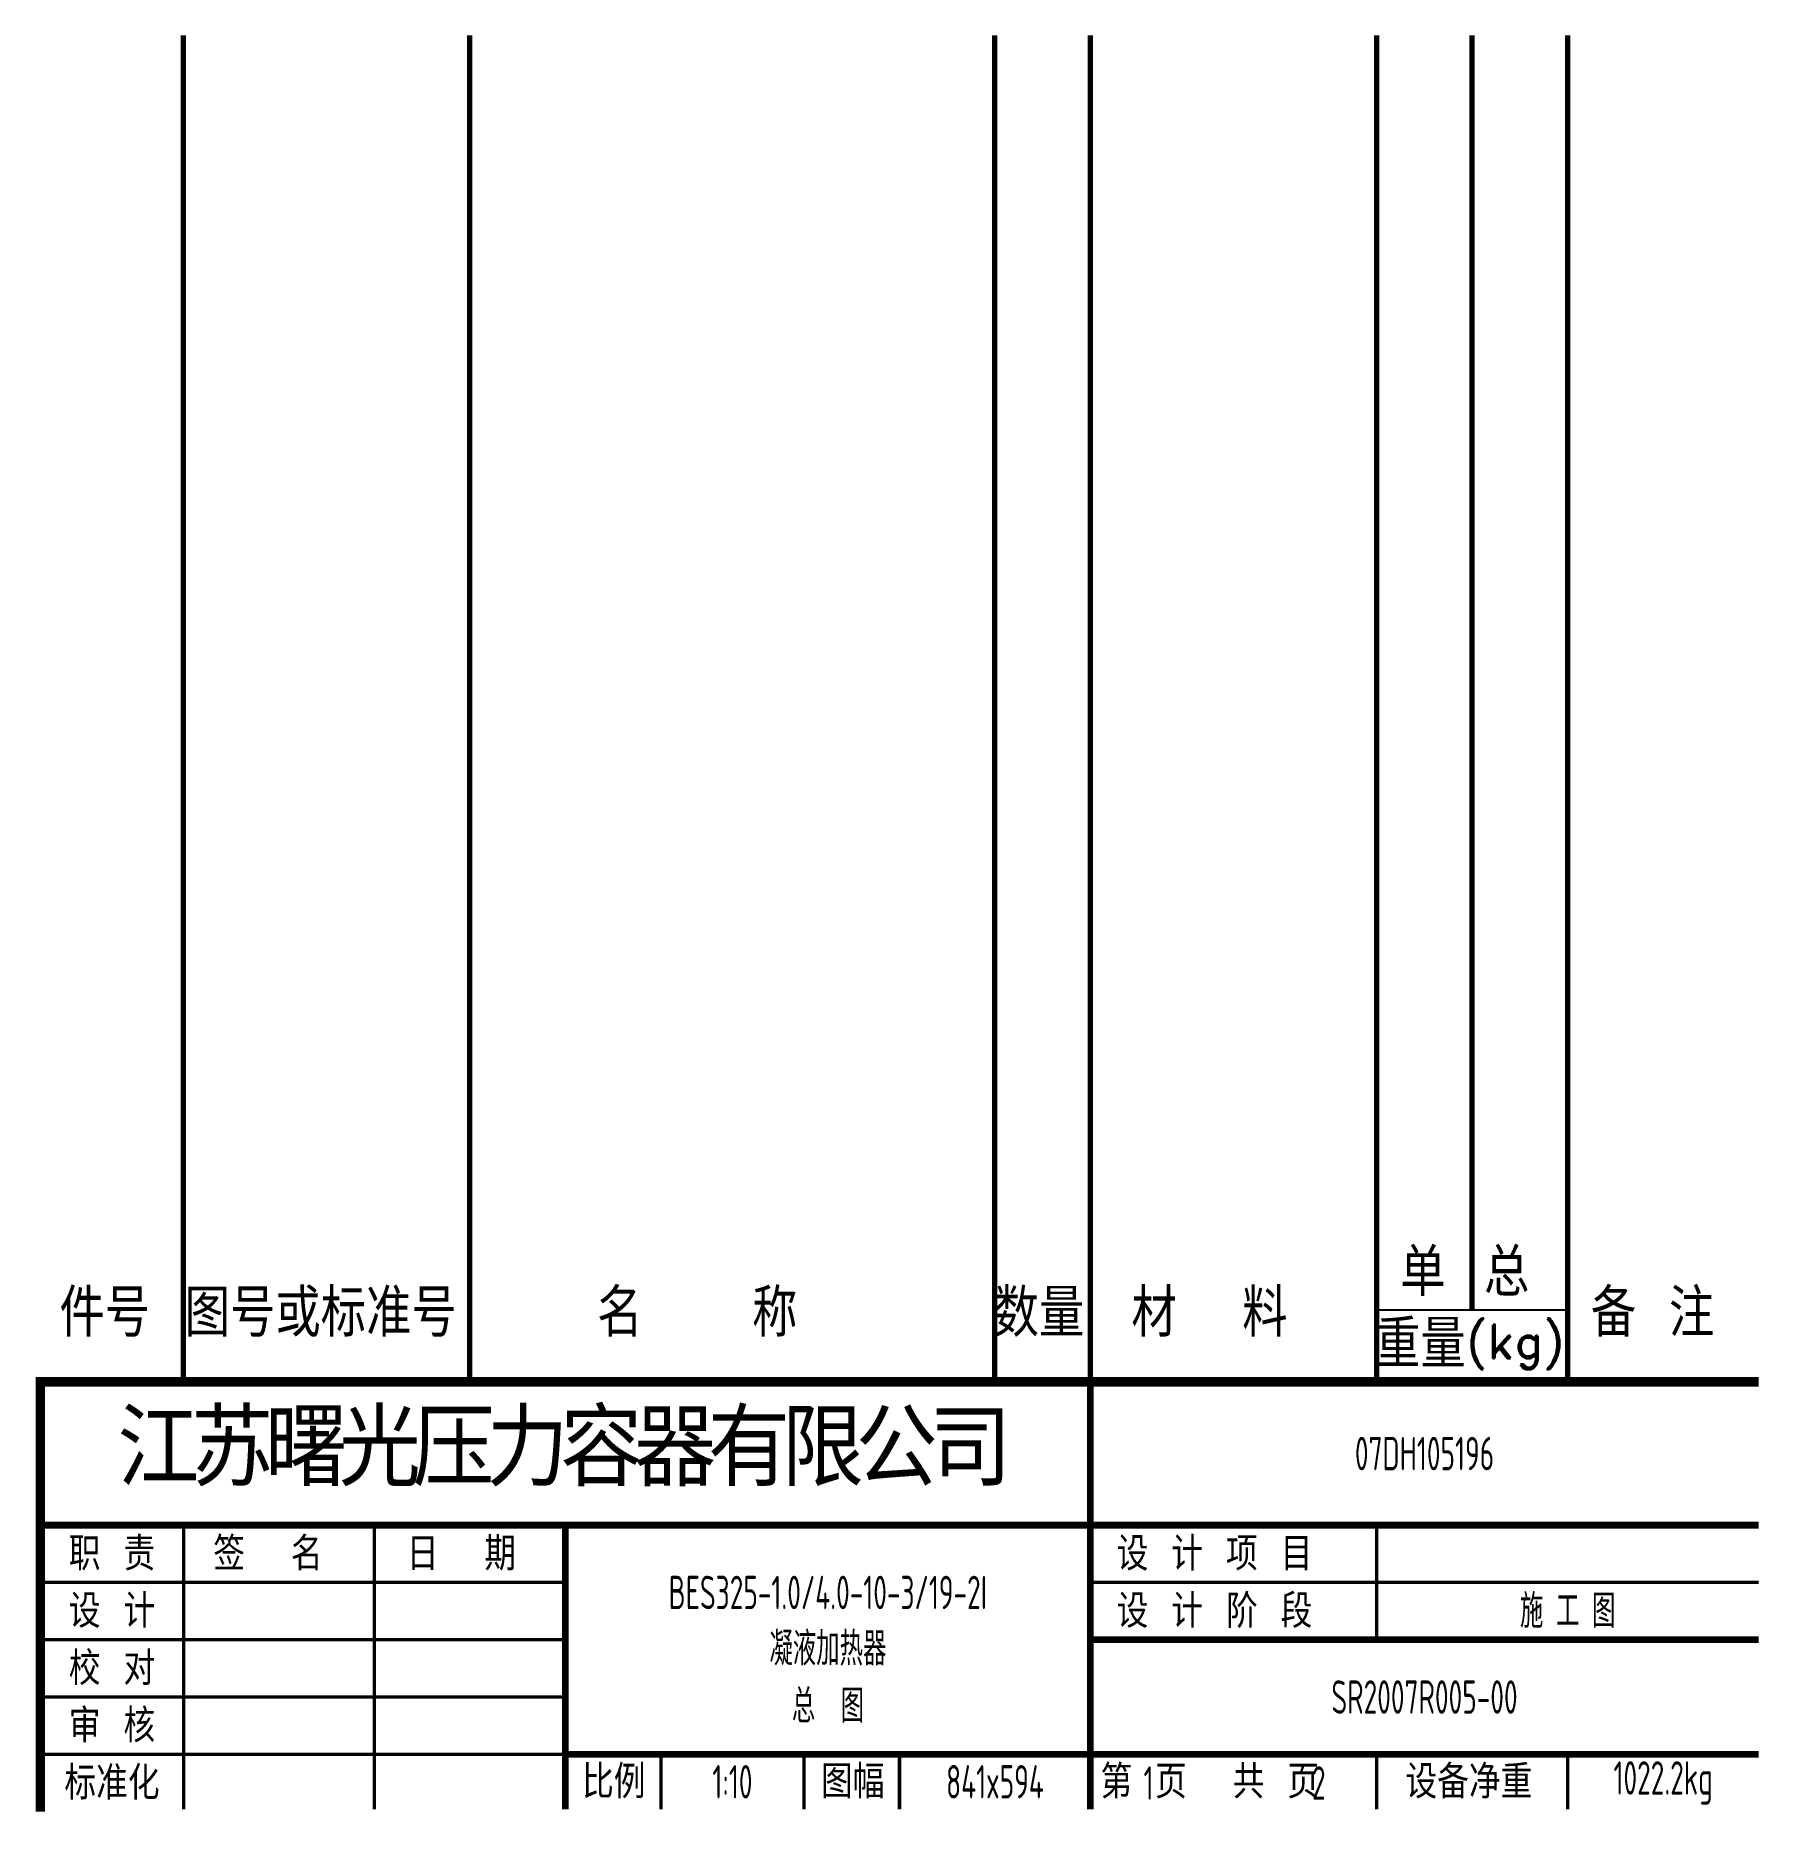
# Model space of a CAD drawing. Extents: x 0 to 1655, y 0 to 594.
# Drawn here: x 1473.5 to 1654.5, y 73.9 to 260.4 of the extents above; entities that cross this region are included whole.
import ezdxf

# ---------------------------------------------------------------- set-up
doc = ezdxf.new("R2010")
doc.units = 0
doc.header["$LTSCALE"] = 10
doc.layers.add('A', color=3, linetype='CONTINUOUS', lineweight=70)
doc.layers.add('BCD', color=7, linetype='CONTINUOUS', lineweight=35)
doc.layers.add('TK', color=5, linetype='CONTINUOUS')
doc.styles.add('HZ', font='dim.shx', dxfattribs={"width": 0.7, "height": 3.5, "bigfont": 'hztxt.shx'})
doc.styles.add('ST', font='romand.shx', dxfattribs={"bigfont": 'fs64f.shx'})
doc.styles.add('厂名', font='txt.shx', dxfattribs={"width": 0.7, "bigfont": 'gbcbig.shx'})

msp = doc.modelspace()

# ---------------------------------------------------------------- texts
at = {"layer": 'BCD', "char_height": 3.5, "attachment_point": 5, "style": 'HZ'}
for s, insert, width in [('07DH105196', (1619.04732, 111.92196), 70), ('BES325-1.0/4.0-10-3/19-2I', (1556.54732, 97.3745), 55), ('施 工 图', (1634.04732, 95.42196), 40), ('凝液加热器', (1556.54732, 91.46758), 55), ('SR2007R005-00', (1619.04732, 86.42196), 55), ('总  图', (1556.54732, 85.47742), 55), ('1:10', (1546.54732, 77.54696), 15), ('841x594', (1574.04732, 77.54696), 20), ('1', (1590.13919, 77.4169), 3.6077954), ('2', (1607.97563, 77.4169), 3.6077954), ('1022.2kg', (1644.04732, 77.42196), 20)]:
    msp.add_mtext(s, dxfattribs=dict(at, insert=insert, width=width))
at = {"layer": 'TK', "style": 'ST'}
for s, height, p in [('单', 5, (1616.49589, 128.40619)), (' 总', 5, (1621.85135, 128.40619)), ('件号', 5, (1476.0428, 124.15151)), ('图号或标准号', 5, (1489.16348, 124.15151)), (' 名   称', 5, (1528.94609, 124.15151)), ('数量', 5, (1573.89734, 124.15151)), ('材  料', 5, (1588.34308, 124.15151)), ('备 注', 5, (1636.47066, 124.15151)), ('重量', 5, (1613.86399, 120.90619)), ('(kg)', 3.5, (1623.5401, 121.91131)), ('签  名', 3.5, (1492.15669, 99.67196)), ('日  期', 3.5, (1512.43013, 99.67196)), ('设 计 项 目', 3.5, (1586.79732, 99.67196)), ('设 计 阶 段', 3.5, (1586.79732, 93.67196)), ('比例', 3.5, (1530.79341, 75.79696)), ('图幅', 3.5, (1555.82076, 75.79696)), ('第 页  共 页', 3.5, (1585.10201, 75.79696)), ('设备净重', 3.5, (1617.04732, 75.79696))]:
    msp.add_text(s, height=height, dxfattribs=at).set_placement(p)
at = {"layer": 'TK', "attachment_point": 5}
for s, insert, char_height, width, style in [('{\\fKaiTi_GB2312|b0|i0|c134|p49;\\W0.9;\\T0.9;江苏曙光压力容器有限公司}', (1528.51288, 112.36179), 7, 109.0811025, '厂名'), ('职 责', (1481.54732, 101.42196), 3.5, 15, 'ST'), ('设 计', (1481.54732, 95.42196), 3.5, 15, 'ST'), ('校 对', (1481.54732, 89.42196), 3.5, 15, 'ST'), ('审 核', (1481.54732, 83.42196), 3.5, 15, 'ST'), ('标准化', (1481.54732, 77.42196), 3.5, 15, 'ST')]:
    msp.add_mtext(s, dxfattribs=dict(at, insert=insert, char_height=char_height, width=width, style=style))

# ---------------------------------------------------------------- linework, layer by layer
at = {"layer": 'A'}
for p, q in [((1489.04732, 119.42196), (1489.04732, 260.42196)), ((1519.04732, 119.42196), (1519.04732, 260.42196)), ((1574.04732, 119.42196), (1574.04732, 260.42196)), ((1584.04732, 119.42196), (1584.04732, 260.42196)), ((1614.04732, 119.42196), (1614.04732, 260.42196)), ((1624.04732, 126.92196), (1624.04732, 260.42196)), ((1634.04732, 119.42196), (1634.04732, 260.42196))]:
    msp.add_line(p, q, dxfattribs=at)
at = {"layer": 'TK'}
for p, q in [((1634.04732, 126.92196), (1614.04732, 126.92196)), ((1584.04732, 92.42196), (1654.04732, 92.42196))]:
    msp.add_line(p, q, dxfattribs=at)
for points, const_width in [([(1654.04732, 119.42196), (1474.04732, 119.42196), (1474.04732, 74.42196)], 1), ([(1584.04732, 119.42196), (1584.04732, 74.67196)], 0.7), ([(1584.04732, 104.42196), (1474.04732, 104.42196)], 0.7), ([(1489.04732, 74.67196), (1489.04732, 104.42196)], 0.35), ([(1509.04732, 74.67196), (1509.04732, 104.42196)], 0.35), ([(1529.04732, 104.42196), (1529.04732, 74.67196)], 0.7), ([(1529.04732, 74.67196), (1529.04732, 104.42196)], 0.7), ([(1654.04732, 104.42196), (1584.04732, 104.42196)], 0.7), ([(1614.04732, 104.42196), (1614.04732, 92.42196)], 0.35), ([(1529.04732, 98.42196), (1474.04732, 98.42196)], 0.35), ([(1654.04732, 98.42196), (1584.04732, 98.42196)], 0.35), ([(1474.04732, 92.42196), (1529.04732, 92.42196)], 0.35), ([(1654.04732, 92.42196), (1584.04732, 92.42196)], 0.7), ([(1474.04732, 86.42196), (1529.04732, 86.42196)], 0.35), ([(1474.04732, 80.42196), (1529.04732, 80.42196)], 0.35), ([(1529.04732, 80.42196), (1654.04732, 80.42196)], 0.7), ([(1539.04732, 80.42196), (1539.04732, 74.67196)], 0.35), ([(1554.04732, 80.42196), (1554.04732, 74.67196)], 0.35), ([(1564.04732, 80.42196), (1564.04732, 74.67196)], 0.35), ([(1614.04732, 80.42196), (1614.04732, 74.67196)], 0.35), ([(1634.04732, 80.42196), (1634.04732, 74.67196)], 0.35)]:
    msp.add_lwpolyline(points, dxfattribs=dict(at, const_width=const_width))

msp.set_redraw_order([(e.dxf.handle, doc.entitydb.next_handle()) for e in msp.query("TEXT MTEXT ATTDEF DIMENSION ARC_DIMENSION")])  # texts and dimensions are drawn at this point

doc.saveas('drawing.dxf')
